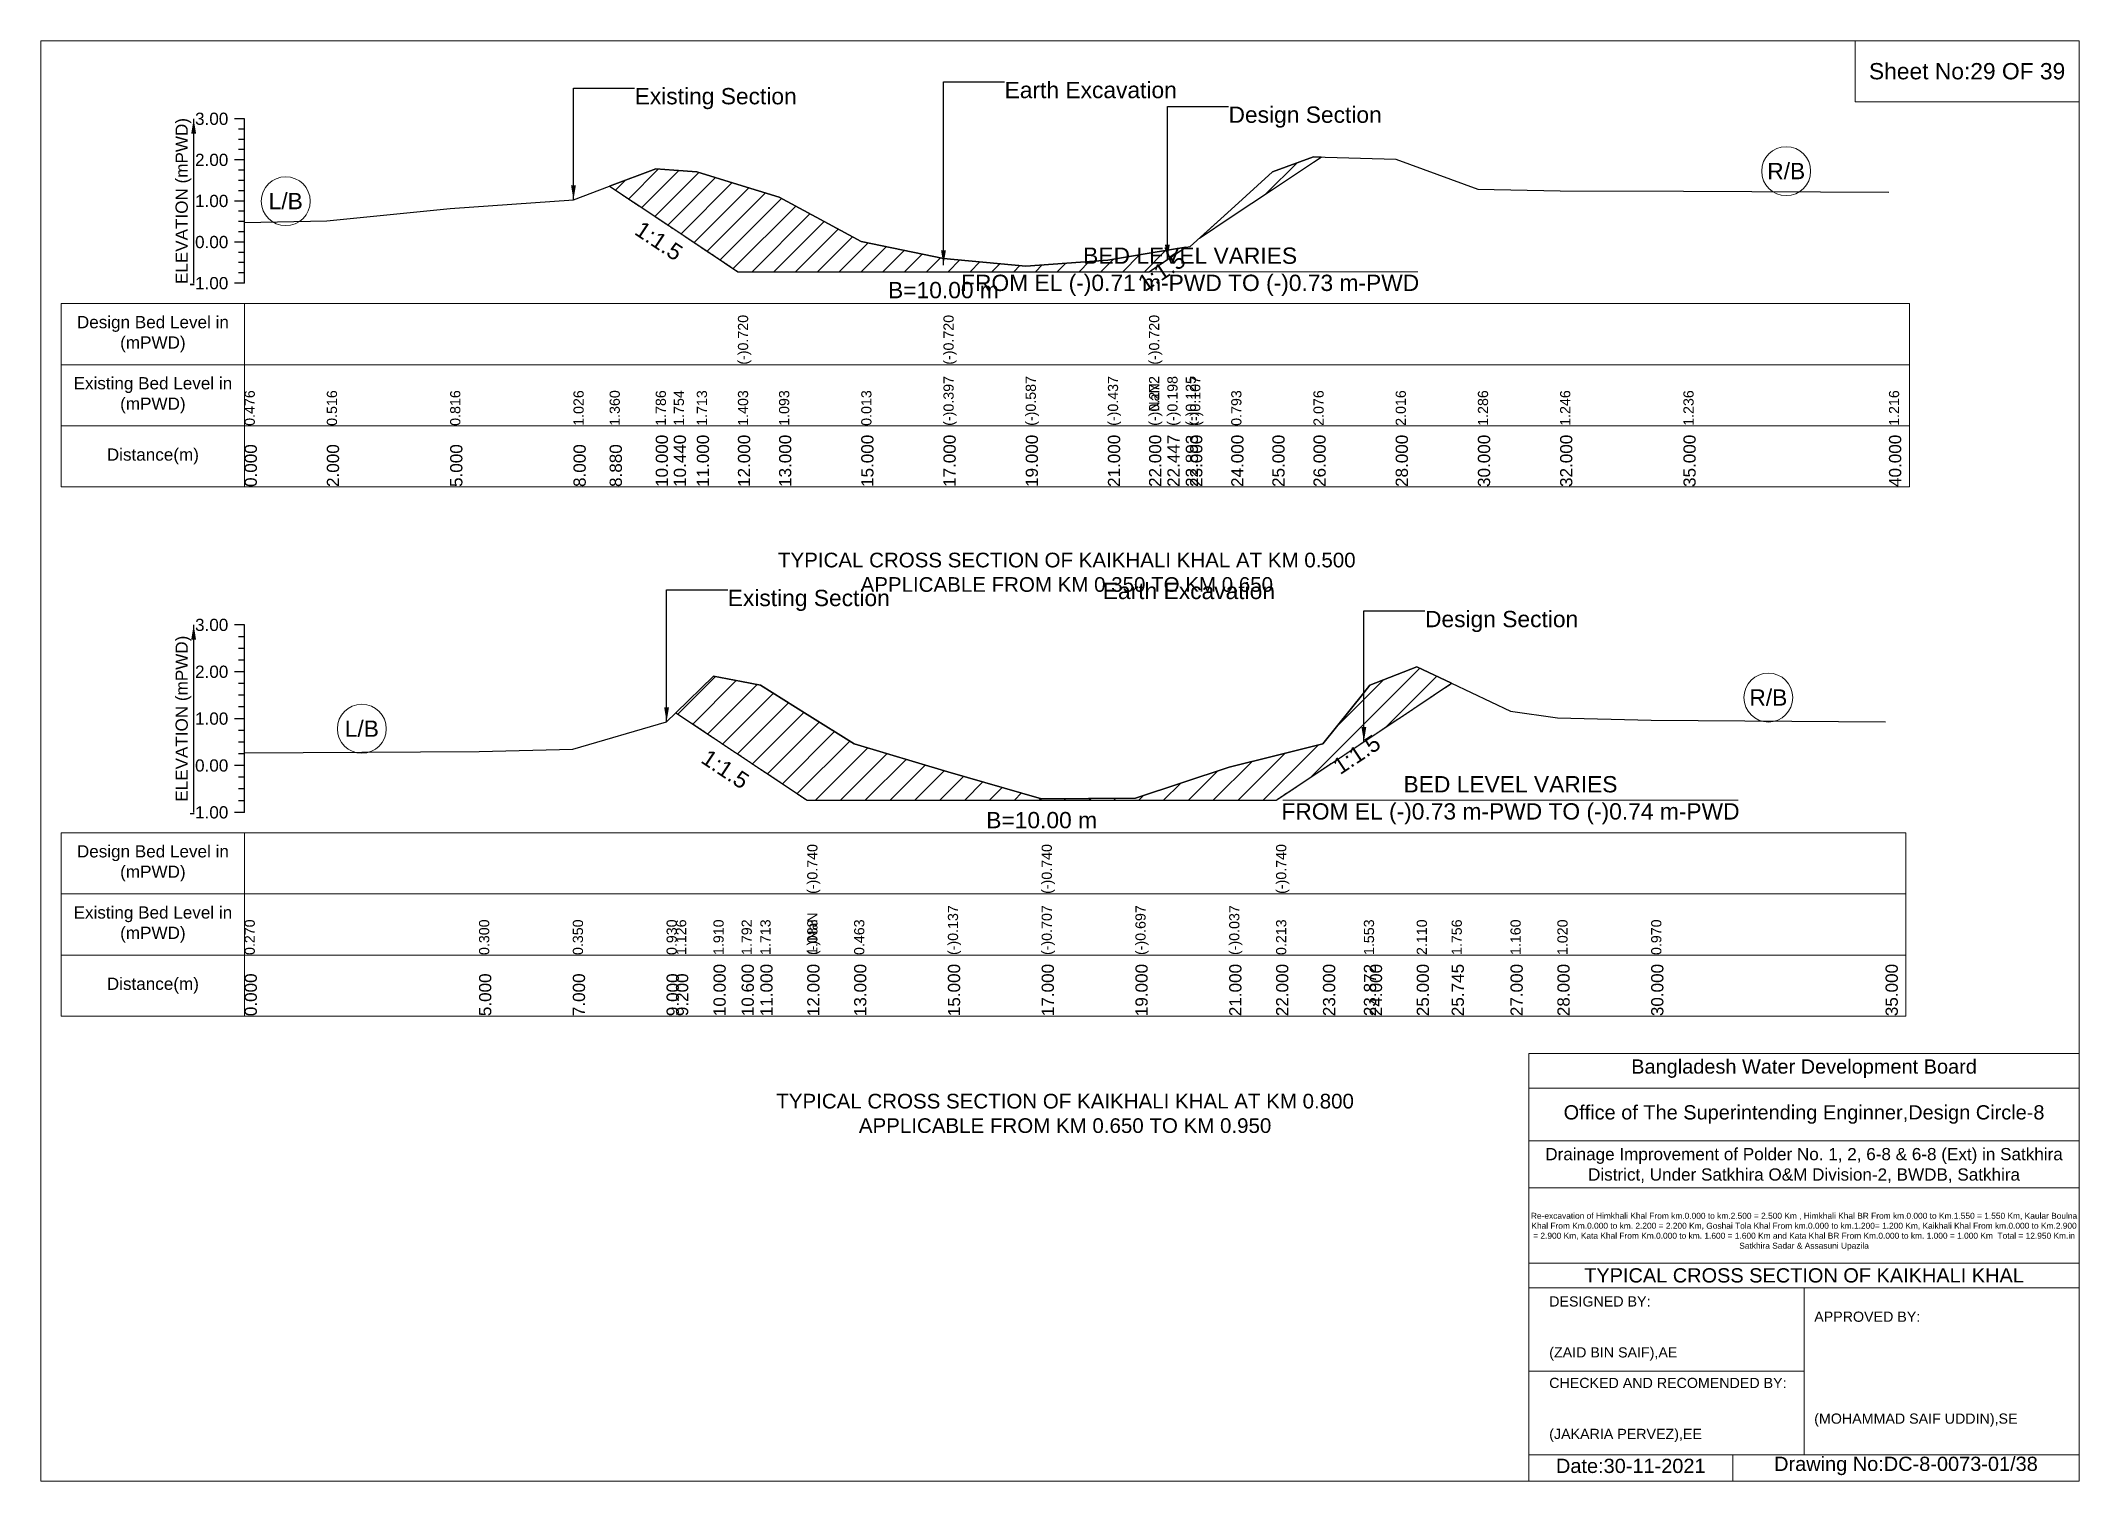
# Model space of a CAD drawing. Header units: inches. Extents: x 93000 to 486000, y -4242 to 0.
# Drawn here: x 380000 to 386000, y -4242 to 0 of the extents above; entities that cross this region are included whole.
import ezdxf

# ---------------------------------------------------------------- set-up
doc = ezdxf.new("R2010")
doc.units = ezdxf.units.IN
doc.header["$LTSCALE"] = 7
doc.header["$MEASUREMENT"] = 0
doc.linetypes.add('DASHED', pattern=[0.75, 0.5, -0.25])
for name, color, linetype, lineweight in [('Cross section Data Border', 7, 'Continuous', 9), ('Cross Section Labels', 7, 'Continuous', 9), ('Design_Bed_Level for Xsection', 7, 'DASHED', 25), ('Existing_Bed_Level for Xsection', 7, 'Continuous', 25), ('Long Section Labels', 7, 'Continuous', 9)]:
    doc.layers.add(name, color=color, linetype=linetype, lineweight=lineweight)
doc.styles.get("Standard").update_dxf_attribs({"font": 'arial.ttf'})
doc.dimstyles.get("Standard").update_dxf_attribs({"dimtxt": 0.18, "dimasz": 0.18, "dimexe": 0.18, "dimexo": 0.0625, "dimgap": 0.09, "dimtad": 0, "dimtih": 1, "dimtoh": 1, "dimdec": 4, "dimzin": 0, "dimdsep": 46, "dimtxsty": 'Standard', "dimcen": 0.09, "dimadec": 0, "dimazin": 0, "dimtfac": 1, "dimtdec": 4, "dimtofl": 0, "dimtmove": 0, "dimatfit": 3, "dimfxl": 1, "dimtolj": 1, "dimtzin": 0, "dimarcsym": 0})

msp = doc.modelspace()

# ---------------------------------------------------------------- texts
at = {"layer": 'Cross section Data Border', "attachment_point": 5}
for s, insert, char_height in [('Sheet No:29 OF 39', (385670, -90), 48), ('Bangladesh Water Development Board', (385190, -3027), 42), ('Office of The Superintending Enginner,Design Circle-8', (385190, -3162), 42)]:
    msp.add_mtext(s, dxfattribs=dict(at, insert=insert, char_height=char_height))
at = {"layer": 'Cross section Data Border'}
for s, insert, char_height, width, attachment_point in [('Design Bed Level in (mPWD)', (380330, -864), 36, 480, 5), ('Existing Bed Level in (mPWD)', (380330, -1044), 36, 480, 5), ('Distance(m)', (380330, -1224), 36, 480, 5), ('Design Bed Level in (mPWD)', (380330, -2422.4), 36, 480, 5), ('Existing Bed Level in (mPWD)', (380330, -2602.4), 36, 480, 5), ('Distance(m)', (380330, -2782.4), 36, 480, 5), ('Drainage Improvement of Polder No. 1, 2, 6-8 & 6-8 (Ext) in Satkhira District, Under Satkhira O&M Division-2, BWDB, Satkhira', (385190, -3312), 36, 1680, 5), ('Re-excavation of Himkhali Khal From km.0.000 to km.2.500 = 2.500 Km , Himkhali Khal BR From km.0.000 to Km.1.550 = 1.550 Km, Kaular Boulna Khal From Km.0.000 to km. 2.200 = 2.200 Km, Goshai Tola Khal From km.0.000 to km.1.200= 1.200 Km, Kaikhali Khal From km.0.000 to Km.2.900 = 2.900 Km, Kata Khal From Km.0.000 to km. 1.600 = 1.600 Km and Kata Khal BR From Km.0.000 to km. 1.000 = 1.000 Km  Total = 12.950 Km.in Satkhira Sadar & Assasuni Upazila', (385190, -3507), 17.611, 1620, 5), ('TYPICAL CROSS SECTION OF KAIKHALI KHAL', (385190, -3636), 42, 1680, 5), ('DESIGNED BY:^J^J^J(ZAID BIN SAIF),AE', (384440, -3792), 30, 840, 4), ('APPROVED BY:^J^J^J^J^J^J(MOHAMMAD SAIF UDDIN),SE', (385220, -3912), 30, 840, 4), ('CHECKED AND RECOMENDED BY:^J^J^J(JAKARIA PERVEZ),EE', (384440, -4032), 30, 840, 4), ('Date:30-11-2021', (384680, -4197), 42, 840, 5), ('Drawing No:DC-8-0073-01/38', (385490, -4197), 42, 1320, 5)]:
    msp.add_mtext(s, dxfattribs=dict(at, insert=insert, char_height=char_height, width=width, attachment_point=attachment_point))
at = {"layer": 'Cross Section Labels'}
for s, insert, char_height, attachment_point in [('Earth Excavation', (382837, -121.1), 48, 1), ('Existing Section', (381748, -139.2), 48, 1), ('Design Section', (383496, -193.7), 48, 1), ('R/B', (385137.5, -384.1), 48, 5), ('L/B', (380721, -472.5), 48, 5), ('BED LEVEL VARIES ^JFROM EL (-)0.71 m-PWD TO (-)0.73 m-PWD', (383383, -680.1), 48, 5), ('B=10.00 m', (382657, -710.3), 48, 2), ('TYPICAL CROSS SECTION OF KAIKHALI KHAL AT KM 0.500^JAPPLICABLE FROM KM 0.350 TO KM 0.650', (383020, -1565.5), 43.2, 5), ('Existing Section', (382022, -1616.9), 48, 1), ('Earth Excavation', (383126, -1596.2), 48, 1), ('Design Section', (384074.4, -1679), 48, 1), ('R/B', (385085, -1934.3), 48, 5), ('L/B', (380945, -2026.1), 48, 5), ('BED LEVEL VARIES ^JFROM EL (-)0.73 m-PWD TO (-)0.74 m-PWD', (384326, -2236.6), 48, 5), ('B=10.00 m', (382946, -2271.1), 48, 2), ('TYPICAL CROSS SECTION OF KAIKHALI KHAL AT KM 0.800^JAPPLICABLE FROM KM 0.650 TO KM 0.950', (383015, -3159), 43.2, 5)]:
    msp.add_mtext(s, dxfattribs=dict(at, insert=insert, char_height=char_height, attachment_point=attachment_point))
at = {"layer": 'Cross Section Labels', "char_height": 48, "attachment_point": 2}
for insert, rotation in [((381833, -569.4), 326.30993), ((383285.8, -659.2), 33.69007), ((382028.3, -2125), 326.30993), ((383859.9, -2081.6), 33.69007)]:
    msp.add_mtext('1:1.5', dxfattribs=dict(at, insert=insert, rotation=rotation))
at = {"layer": 'Existing_Bed_Level for Xsection', "char_height": 36, "attachment_point": 5, "rotation": 90}
for insert in [(380420, -472), (380420, -1996.4)]:
    msp.add_mtext('ELEVATION (mPWD)', dxfattribs=dict(at, insert=insert))
at = {"layer": 'Existing_Bed_Level for Xsection', "char_height": 36, "attachment_point": 6}
for s, insert in [('3.00', (380552, -230)), ('2.00', (380552, -351)), ('1.00', (380552, -472)), ('0.00', (380552, -593)), ('-1.00', (380552, -714)), ('3.00', (380552, -1720.4)), ('2.00', (380552, -1858.4)), ('1.00', (380552, -1996.4)), ('0.00', (380552, -2134.4)), ('-1.00', (380552, -2272.4))]:
    msp.add_mtext(s, dxfattribs=dict(at, insert=insert))
at = {"layer": 'Long Section Labels', "attachment_point": 1, "rotation": 90}
for s, insert, char_height in [('(-)0.720', (382052, -954), 30), ('(-)0.720', (382657, -954), 30), ('(-)0.720', (383262, -954), 30), ('(-)0.397', (382657, -1134), 30), ('(-)0.397', (382657, -1134), 30), ('(-)0.397', (382657, -1134), 30), ('(-)0.587', (382899, -1134), 30), ('(-)0.437', (383141, -1134), 30), ('(-)0.272', (383262, -1134), 30), ('(-)0.272', (383262, -1134), 30), ('(-)NaN', (383262, -1134), 30), ('(-)0.198', (383316, -1134), 30), ('(-)0.125', (383370.1, -1134), 30), ('(-)0.107', (383383, -1134), 30), ('0.476', (380600, -1134), 30), ('0.516', (380842, -1134), 30), ('0.816', (381205, -1134), 30), ('1.026', (381568, -1134), 30), ('1.360', (381674.4, -1134), 30), ('1.786', (381810, -1134), 30), ('1.754', (381863.2, -1134), 30), ('1.713', (381931, -1134), 30), ('1.713', (381931, -1134), 30), ('1.403', (382052, -1134), 30), ('1.403', (382052, -1134), 30), ('1.403', (382052, -1134), 30), ('1.093', (382173, -1134), 30), ('0.013', (382415, -1134), 30), ('0.793', (383504, -1134), 30), ('2.076', (383746, -1134), 30), ('2.016', (383988, -1134), 30), ('1.286', (384230, -1134), 30), ('1.246', (384472, -1134), 30), ('1.236', (384835, -1134), 30), ('1.216', (385440, -1134), 30), ('0.000', (380600, -1314), 36), ('2.000', (380842, -1314), 36), ('5.000', (381205, -1314), 36), ('8.000', (381568, -1314), 36), ('8.880', (381674.4, -1314), 36), ('10.000', (381810, -1314), 36), ('10.440', (381863.2, -1314), 36), ('11.000', (381931, -1314), 36), ('12.000', (382052, -1314), 36), ('12.000', (382052, -1314), 36), ('12.000', (382052, -1314), 36), ('13.000', (382173, -1314), 36), ('15.000', (382415, -1314), 36), ('17.000', (382657, -1314), 36), ('17.000', (382657, -1314), 36), ('17.000', (382657, -1314), 36), ('19.000', (382899, -1314), 36), ('21.000', (383141, -1314), 36), ('22.000', (383262, -1314), 36), ('22.000', (383262, -1314), 36), ('22.000', (383262, -1314), 36), ('22.447', (383316, -1314), 36), ('22.893', (383370.1, -1314), 36), ('23.000', (383383, -1314), 36), ('24.000', (383504, -1314), 36), ('25.000', (383625, -1314), 36), ('26.000', (383746, -1314), 36), ('28.000', (383988, -1314), 36), ('30.000', (384230, -1314), 36), ('32.000', (384472, -1314), 36), ('35.000', (384835, -1314), 36), ('40.000', (385440, -1314), 36), ('(-)0.740', (382256, -2512.4), 30), ('(-)0.740', (382946, -2512.4), 30), ('(-)0.740', (383636, -2512.4), 30), ('(-)NaN', (382256, -2692.4), 30), ('(-)NaN', (382256, -2692.4), 30), ('(-)NaN', (382256, -2692.4), 30), ('(-)0.137', (382670, -2692.4), 30), ('(-)0.707', (382946, -2692.4), 30), ('(-)0.707', (382946, -2692.4), 30), ('(-)0.697', (383222, -2692.4), 30), ('(-)0.037', (383498, -2692.4), 30), ('0.270', (380600, -2692.4), 30), ('0.300', (381290, -2692.4), 30), ('0.350', (381566, -2692.4), 30), ('0.930', (381842, -2692.4), 30), ('0.930', (381842, -2692.4), 30), ('1.126', (381869.7, -2692.4), 30), ('1.910', (381980, -2692.4), 30), ('1.792', (382062.8, -2692.4), 30), ('1.713', (382118, -2692.4), 30), ('1.713', (382118, -2692.4), 30), ('1.088', (382256, -2692.4), 30), ('1.088', (382256, -2692.4), 30), ('0.463', (382394, -2692.4), 30), ('0.463', (382394, -2692.4), 30), ('0.213', (383636, -2692.4), 30), ('0.213', (383636, -2692.4), 30), ('1.553', (383894.4, -2692.4), 30), ('2.110', (384050, -2692.4), 30), ('1.756', (384152.7, -2692.4), 30), ('1.160', (384326, -2692.4), 30), ('1.020', (384464, -2692.4), 30), ('0.970', (384740, -2692.4), 30), ('0.000', (380600, -2872.4), 36), ('5.000', (381290, -2872.4), 36), ('7.000', (381566, -2872.4), 36), ('9.000', (381842, -2872.4), 36), ('9.200', (381869.7, -2872.4), 36), ('10.000', (381980, -2872.4), 36), ('10.600', (382062.8, -2872.4), 36), ('11.000', (382118, -2872.4), 36), ('12.000', (382256, -2872.4), 36), ('12.000', (382256, -2872.4), 36), ('12.000', (382256, -2872.4), 36), ('13.000', (382394, -2872.4), 36), ('15.000', (382670, -2872.4), 36), ('17.000', (382946, -2872.4), 36), ('17.000', (382946, -2872.4), 36), ('17.000', (382946, -2872.4), 36), ('19.000', (383222, -2872.4), 36), ('21.000', (383498, -2872.4), 36), ('22.000', (383636, -2872.4), 36), ('22.000', (383636, -2872.4), 36), ('22.000', (383636, -2872.4), 36), ('23.000', (383774, -2872.4), 36), ('23.872', (383894.4, -2872.4), 36), ('24.000', (383912, -2872.4), 36), ('25.000', (384050, -2872.4), 36), ('25.745', (384152.7, -2872.4), 36), ('27.000', (384326, -2872.4), 36), ('28.000', (384464, -2872.4), 36), ('30.000', (384740, -2872.4), 36), ('35.000', (385430, -2872.4), 36)]:
    msp.add_mtext(s, dxfattribs=dict(at, insert=insert, char_height=char_height))

# ---------------------------------------------------------------- hatches: boundary and pattern name
at = {"layer": 'Existing_Bed_Level for Xsection'}
h = msp.add_hatch(dxfattribs=at)
h.set_pattern_fill('ANSI31', color=256, scale=363, style=0)
h.paths.add_polyline_path([(383410.8, -580.9), (383504, -518.8), (383625, -438.1), (383746, -357.4), (383768.5, -342.5), (383746, -341.8), (383625, -385.7), (383504, -497)])
h = msp.add_hatch(dxfattribs=at)
h.set_pattern_fill('ANSI31', color=256, scale=363, style=0)
h.paths.add_polyline_path([(381674.4, -428.4), (381810, -518.8), (381863.2, -554.2), (381931, -599.4), (382052, -680.1), (382173, -680.1), (382415, -680.1), (382657, -680.1), (382899, -680.1), (383141, -680.1), (383262, -680.1), (383316, -644.1), (383370.1, -608.1), (383316, -617), (383262, -625.9), (383141, -645.9), (382899, -664), (382657, -641), (382415, -591.4), (382173, -460.7), (382052, -423.2), (381931, -385.7), (381863.2, -380.8), (381810, -376.9)])
h = msp.add_hatch(dxfattribs=at)
h.set_pattern_fill('ANSI31', color=256, scale=414, style=0)
h.paths.add_polyline_path([(381869.7, -1979), (381980, -2052.6), (382062.8, -2107.8), (382118, -2144.6), (382256, -2236.6), (382394, -2236.6), (382670, -2236.6), (382946, -2236.6), (383222, -2236.6), (383498, -2236.6), (383636, -2236.6), (383774, -2144.6), (383894.4, -2064.3), (383912, -2052.6), (384050, -1960.6), (384152.7, -1892.1), (384050, -1843.3), (383912, -1898), (383894.4, -1920.1), (383774, -2070.5), (383636, -2105), (383498, -2139.5), (383222, -2230.6), (382946, -2232), (382670, -2153.3), (382394, -2070.5), (382256, -1984.3), (382118, -1898), (382062.8, -1887.2), (381980, -1870.9)])

# ---------------------------------------------------------------- linework, layer by layer
at = {"layer": 'Cross section Data Border'}
for points in [[(380000, 0), (386000, 0), (386000, -4242), (380000, -4242)], [(385340, 0), (386000, 0), (386000, -180), (385340, -180)], [(380060, -774), (385500, -774), (385500, -1314), (380060, -1314)], [(380060, -2332.4), (385490, -2332.4), (385490, -2872.4), (380060, -2872.4)]]:
    msp.add_lwpolyline(points, close=True, dxfattribs=at)
for points in [[(380600, -774), (380600, -1314)], [(380060, -954), (385500, -954)], [(380060, -1134), (385500, -1134)], [(380600, -2332.4), (380600, -2872.4)], [(380060, -2512.4), (385490, -2512.4)], [(380060, -2692.4), (385490, -2692.4)], [(384380, -4242), (384380, -2982), (386000, -2982)], [(384380, -3084), (386000, -3084)], [(384380, -3240), (386000, -3240)], [(384380, -3378), (386000, -3378)], [(384380, -3600), (386000, -3600)], [(384380, -3672), (386000, -3672)], [(385190, -3672), (385190, -4164)], [(384380, -3918), (385190, -3918)], [(384380, -4164), (386000, -4164)], [(384980, -4164), (384980, -4242)]]:
    msp.add_lwpolyline(points, dxfattribs=at)
at = {"layer": 'Cross Section Labels'}
for points in [[(382713.2, -680.1), (384052.8, -680.1)], [(383656.2, -2236.6), (384995.8, -2236.6)]]:
    msp.add_lwpolyline(points, dxfattribs=at)
for centre in [(385137.5, -384.1), (380721, -472.5), (385085, -1934.3), (380945, -2026.1)]:
    msp.add_circle(centre, 72, dxfattribs=at)
at = {"layer": 'Design_Bed_Level for Xsection'}
for points in [[(381674.4, -428.4), (381863.2, -554.2), (382052, -680.1), (382657, -680.1), (383262, -680.1), (383316, -644.1), (383370.1, -608.1)], [(381869.7, -1979), (382062.8, -2107.8), (382256, -2236.6), (382946, -2236.6), (383636, -2236.6), (383894.4, -2064.3), (384152.7, -1892.1)]]:
    msp.add_lwpolyline(points, dxfattribs=at)
at = {"layer": 'Existing_Bed_Level for Xsection'}
for points in [[(380600, -230), (380570, -230)], [(380600, -714), (380600, -593), (380600, -472), (380600, -351), (380600, -230)], [(380600, -260.2), (380582, -260.2)], [(380600, -290.5), (380582, -290.5)], [(380600, -351), (380570, -351)], [(380600, -320.7), (380582, -320.7)], [(380600, -535.4), (380842, -530.5), (381205, -494.2), (381568, -468.8), (381674.4, -428.4), (381810, -376.9), (381863.2, -380.8), (381931, -385.7), (382052, -423.2), (382052, -423.2), (382173, -460.7), (382415, -591.4), (382657, -641), (382657, -641), (382899, -664), (383141, -645.9), (383262, -625.9), (383262, -625.9), (383316, -617), (383370.1, -608.1), (383383, -605.9), (383504, -497), (383625, -385.7), (383746, -341.8), (383988, -349), (384230, -437.4), (384472, -442.2), (384835, -443.4), (385440, -445.8)], [(380600, -381.2), (380582, -381.2)], [(380600, -411.5), (380582, -411.5)], [(380600, -472), (380570, -472)], [(380600, -441.7), (380582, -441.7)], [(380600, -502.2), (380582, -502.2)], [(380600, -532.5), (380582, -532.5)], [(380600, -593), (380570, -593)], [(380600, -562.7), (380582, -562.7)], [(380600, -623.2), (380582, -623.2)], [(380600, -653.5), (380582, -653.5)], [(380600, -714), (380570, -714)], [(380600, -683.7), (380582, -683.7)], [(380600, -1720.4), (380570, -1720.4)], [(380600, -2272.4), (380600, -2134.4), (380600, -1996.4), (380600, -1858.4), (380600, -1720.4)], [(380600, -1754.9), (380582, -1754.9)], [(380600, -1789.4), (380582, -1789.4)], [(380600, -1858.4), (380570, -1858.4)], [(380600, -1823.9), (380582, -1823.9)], [(380600, -2097.2), (381290, -2093), (381566, -2086.1), (381842, -2006.1), (381869.7, -1979), (381980, -1870.9), (382062.8, -1887.2), (382118, -1898), (382256, -1984.3), (382256, -1984.3), (382394, -2070.5), (382670, -2153.3), (382946, -2232), (382946, -2232), (383222, -2230.6), (383498, -2139.5), (383636, -2105), (383636, -2105), (383774, -2070.5), (383894.4, -1920.1), (383912, -1898), (384050, -1843.3), (384152.7, -1892.1), (384326, -1974.4), (384464, -1993.7), (384740, -2000.6), (385430, -2006.1)], [(380600, -1892.9), (380582, -1892.9)], [(380600, -1927.4), (380582, -1927.4)], [(380600, -1961.9), (380582, -1961.9)], [(380600, -1996.4), (380570, -1996.4)], [(380600, -2030.9), (380582, -2030.9)], [(380600, -2065.4), (380582, -2065.4)], [(380600, -2099.9), (380582, -2099.9)], [(380600, -2134.4), (380570, -2134.4)], [(380600, -2168.9), (380582, -2168.9)], [(380600, -2203.4), (380582, -2203.4)], [(380600, -2272.4), (380570, -2272.4)], [(380600, -2237.9), (380582, -2237.9)]]:
    msp.add_lwpolyline(points, dxfattribs=at)
for points in [[(383410.8, -580.9), (383504, -518.8), (383625, -438.1), (383746, -357.4), (383768.5, -342.5), (383746, -341.8), (383625, -385.7), (383504, -497)], [(381674.4, -428.4), (381674.4, -428.4), (381810, -518.8), (381863.2, -554.2), (381931, -599.4), (382052, -680.1), (382052, -680.1), (382173, -680.1), (382415, -680.1), (382657, -680.1), (382657, -680.1), (382899, -680.1), (383141, -680.1), (383262, -680.1), (383262, -680.1), (383316, -644.1), (383370.1, -608.1), (383370.1, -608.1), (383370.1, -608.1), (383316, -617), (383262, -625.9), (383262, -625.9), (383141, -645.9), (382899, -664), (382657, -641), (382657, -641), (382415, -591.4), (382173, -460.7), (382052, -423.2), (382052, -423.2), (381931, -385.7), (381863.2, -380.8), (381810, -376.9), (381674.4, -428.4)], [(381869.7, -1979), (381980, -2052.6), (382062.8, -2107.8), (382118, -2144.6), (382256, -2236.6), (382256, -2236.6), (382394, -2236.6), (382670, -2236.6), (382946, -2236.6), (382946, -2236.6), (383222, -2236.6), (383498, -2236.6), (383636, -2236.6), (383636, -2236.6), (383774, -2144.6), (383894.4, -2064.3), (383912, -2052.6), (384050, -1960.6), (384152.7, -1892.1), (384050, -1843.3), (383912, -1898), (383894.4, -1920.1), (383774, -2070.5), (383636, -2105), (383636, -2105), (383498, -2139.5), (383222, -2230.6), (382946, -2232), (382946, -2232), (382670, -2153.3), (382394, -2070.5), (382256, -1984.3), (382256, -1984.3), (382118, -1898), (382062.8, -1887.2), (381980, -1870.9)]]:
    msp.add_lwpolyline(points, close=True, dxfattribs=at)

msp.set_redraw_order([(e.dxf.handle, doc.entitydb.next_handle()) for e in msp.query("TEXT MTEXT ATTDEF DIMENSION ARC_DIMENSION")])  # texts and dimensions are drawn at this point

# ---------------------------------------------------------------- leaders
at = {"layer": 'Cross Section Labels', "annotation_type": 0, "has_hookline": 1, "hookline_direction": 0}
for points, text_width in [([(381568, -468.8), (381568, -139.2), (381747.9, -139.2)], 467.2), ([(382657, -660.6), (382657, -121.1), (382836.9, -121.1)], 497), ([(383316, -644.1), (383316, -193.7), (383495.9, -193.7)], 441.2), ([(381842, -2006.1), (381842, -1616.9), (382021.9, -1616.9)], 467.2), ([(383894.4, -2064.3), (383894.4, -1679), (384074.3, -1679)], 441.2)]:
    msp.add_leader(points, dimstyle='Standard', override={"dimasz": 43.2}, dxfattribs=dict(at, text_width=text_width))
at = {"layer": 'Existing_Bed_Level for Xsection'}
for points in [[(380450, -230), (380450, -714)], [(380450, -1720.4), (380450, -2272.4)]]:
    msp.add_leader(points, dimstyle='Standard', override={"dimasz": 43.2}, dxfattribs=at)

doc.saveas('drawing.dxf')
